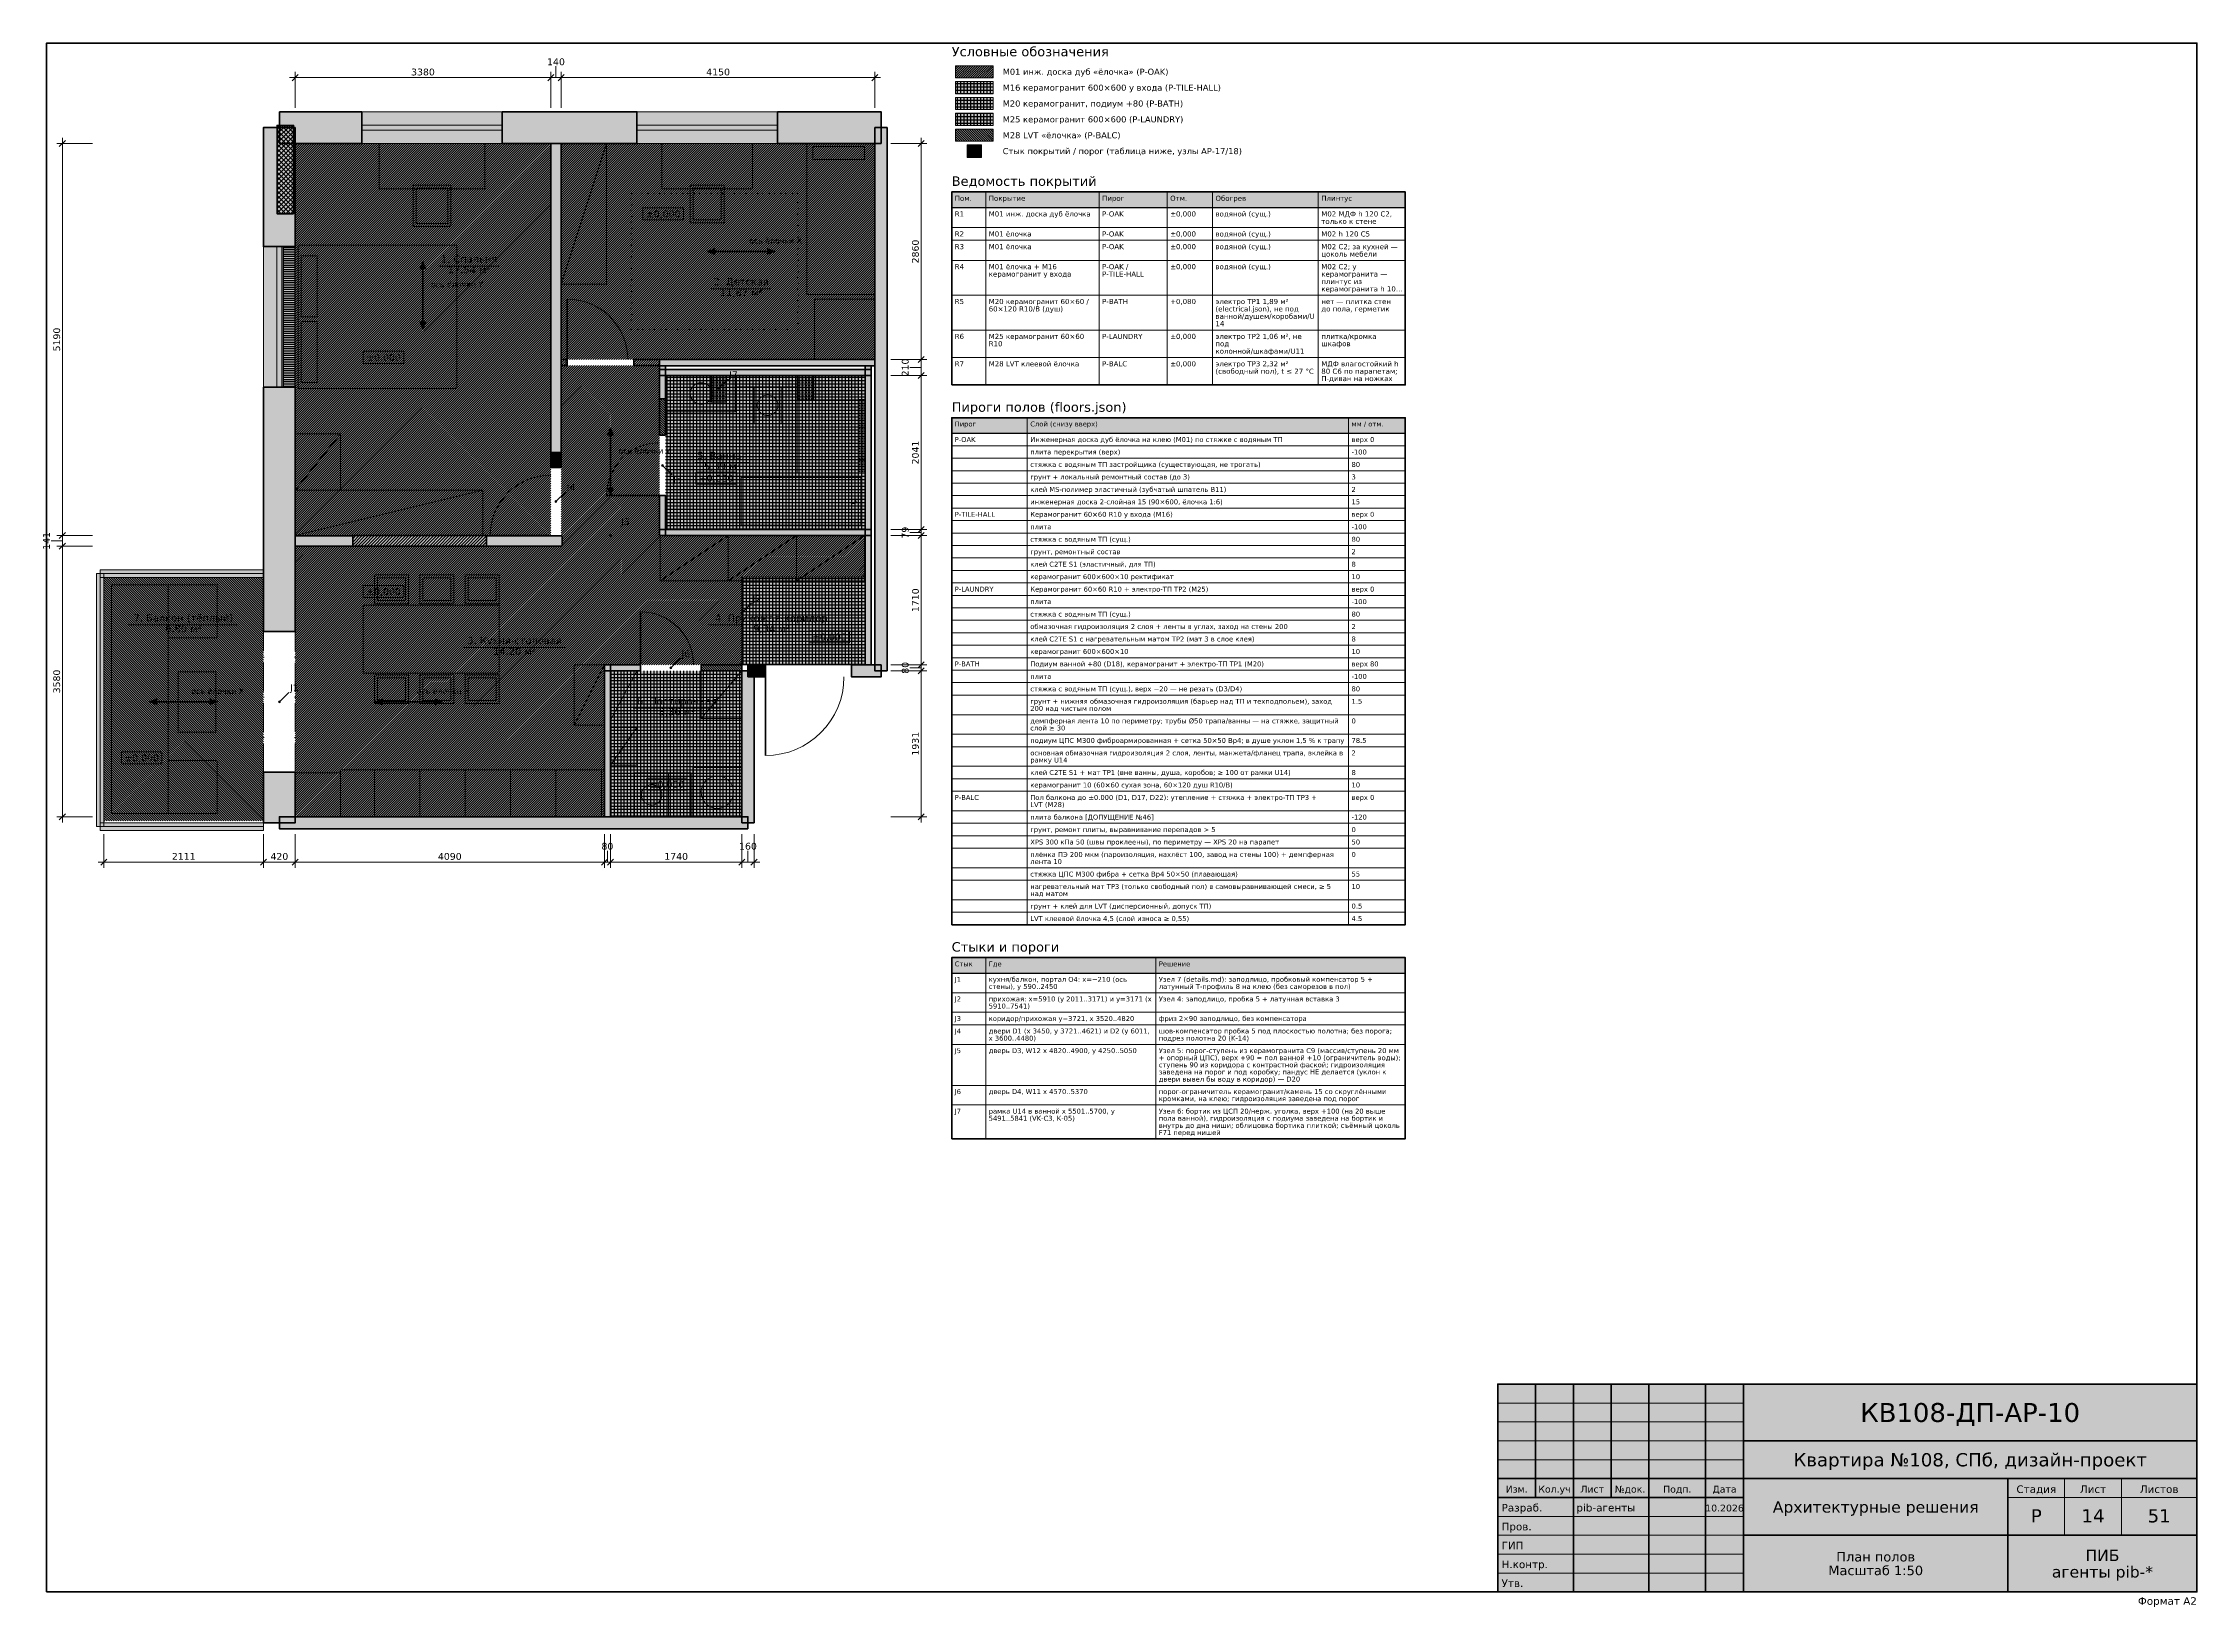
# Model space of a CAD drawing. Header units: millimetres. Extents: x 954 to 29450, y 51 to 20750.
import ezdxf
from ezdxf.enums import TextEntityAlignment as Align

# ---------------------------------------------------------------- set-up
doc = ezdxf.new("R2010")
doc.units = ezdxf.units.MM
doc.linetypes.add('DASHDOT', pattern=[3.556, 2.54, -0.508, 0, -0.508])
doc.linetypes.add('DOT', pattern=[0.508, 0, -0.508])
for name, color, linetype in [('AR-FIN', 9, 'CONTINUOUS'), ('AR-NEW', 5, 'CONTINUOUS'), ('AR-WALLS', 7, 'CONTINUOUS'), ('DIM', 7, 'CONTINUOUS'), ('FRAME', 7, 'CONTINUOUS'), ('FURN', 8, 'CONTINUOUS'), ('TEXT', 7, 'CONTINUOUS')]:
    doc.layers.add(name, color=color, linetype=linetype)
doc.styles.add('GOST', font='DejaVuSans.ttf')

msp = doc.modelspace()

# ---------------------------------------------------------------- hatches: boundary and pattern name
at = {"layer": 'AR-FIN', "true_color": 0xa8865a}
h = msp.add_hatch(dxfattribs=at)
h.set_pattern_fill('ANSI31', scale=6.875)
h.paths.add_polyline_path([(4290, 14231), (7670, 14231), (7670, 19421), (4290, 19421), (4290, 14231)])
at = {"layer": 'AR-FIN', "true_color": 0xefe2c8, "transparency": 33554559}
h = msp.add_hatch(color=7, dxfattribs=at)
h.dxf.hatch_style = 1
h.paths.add_polyline_path([(4290, 14231), (7670, 14231), (7670, 19421), (4290, 19421), (4290, 14231)])
at = {"layer": 'AR-FIN', "true_color": 0xa8865a}
h = msp.add_hatch(dxfattribs=at)
h.set_pattern_fill('ANSI31', scale=6.875)
h.paths.add_polyline_path([(7810, 16561), (11960, 16561), (11960, 19421), (7810, 19421), (7810, 16561)])
at = {"layer": 'AR-FIN', "true_color": 0xefe2c8, "transparency": 33554559}
h = msp.add_hatch(color=7, dxfattribs=at)
h.dxf.hatch_style = 1
h.paths.add_polyline_path([(7810, 16561), (11960, 16561), (11960, 19421), (7810, 19421), (7810, 16561)])
at = {"layer": 'AR-FIN', "true_color": 0x5a3d1a}
h = msp.add_hatch(color=7, dxfattribs=at)
h.dxf.hatch_style = 1
h.paths.add_polyline_path([(9740, 17991), (9840, 17951), (9840, 18031)])
h = msp.add_hatch(color=7, dxfattribs=at)
h.dxf.hatch_style = 1
h.paths.add_polyline_path([(10640, 17991), (10540, 18031), (10540, 17951)])
h = msp.add_hatch(color=7, dxfattribs=at)
h.dxf.hatch_style = 1
h.paths.add_polyline_path([(5980, 17860), (5940, 17760), (6020, 17760)])
h = msp.add_hatch(color=7, dxfattribs=at)
h.dxf.hatch_style = 1
h.paths.add_polyline_path([(5980, 16960), (6020, 17060), (5940, 17060)])
at = {"layer": 'AR-FIN', "true_color": 0xa8865a}
h = msp.add_hatch(dxfattribs=at)
h.set_pattern_fill('ANSI31', scale=6.875)
h.paths.add_polyline_path([(8100, 12521), (8100, 14090), (7820, 14090), (7820, 14231), (7810, 14231), (7810, 16481), (9110, 16481), (9110, 14231), (11831, 14231), (11831, 13681), (10200, 13681), (10200, 12521), (8100, 12521)])
at = {"layer": 'AR-FIN', "true_color": 0xefe2c8, "transparency": 33554559}
h = msp.add_hatch(color=7, dxfattribs=at)
h.dxf.hatch_style = 1
h.paths.add_polyline_path([(8100, 12521), (8100, 14090), (7820, 14090), (7820, 14231), (7810, 14231), (7810, 16481), (9110, 16481), (9110, 14231), (11831, 14231), (11831, 13681), (10200, 13681), (10200, 12521), (8100, 12521)])
at = {"layer": 'AR-FIN', "true_color": 0x6b8fa6}
h = msp.add_hatch(dxfattribs=at)
h.set_pattern_fill('NET', scale=13.75)
h.paths.add_polyline_path([(9190, 14310), (11831, 14310), (11831, 16351), (9190, 16351), (9190, 14310)])
at = {"layer": 'AR-FIN', "true_color": 0xe2edf3, "transparency": 33554559}
h = msp.add_hatch(color=7, dxfattribs=at)
h.dxf.hatch_style = 1
h.paths.add_polyline_path([(9190, 14310), (11831, 14310), (11831, 16351), (9190, 16351), (9190, 14310)])
at = {"layer": 'AR-FIN', "true_color": 0x5a3d1a}
h = msp.add_hatch(color=7, dxfattribs=at)
h.dxf.hatch_style = 1
h.paths.add_polyline_path([(8460, 15660), (8420, 15560), (8500, 15560)])
h = msp.add_hatch(color=7, dxfattribs=at)
h.dxf.hatch_style = 1
h.paths.add_polyline_path([(8460, 14760), (8500, 14860), (8420, 14860)])
at = {"layer": 'AR-FIN', "true_color": 0xa8865a}
h = msp.add_hatch(dxfattribs=at)
h.set_pattern_fill('ANSI31', scale=6.875)
h.paths.add_polyline_path([(4290, 10510), (8380, 10510), (8380, 12521), (8100, 12521), (8100, 14090), (4290, 14090), (4290, 10510)])
at = {"layer": 'AR-FIN', "true_color": 0xefe2c8, "transparency": 33554559}
h = msp.add_hatch(color=7, dxfattribs=at)
h.dxf.hatch_style = 1
h.paths.add_polyline_path([(4290, 10510), (8380, 10510), (8380, 12521), (8100, 12521), (8100, 14090), (4290, 14090), (4290, 10510)])
at = {"layer": 'AR-FIN', "true_color": 0x8f8f8f}
h = msp.add_hatch(dxfattribs=at)
h.set_pattern_fill('NET', scale=13.75)
h.paths.add_polyline_path([(11831, 12521), (11831, 13681), (10200, 13681), (10200, 12521), (11831, 12521)])
at = {"layer": 'AR-FIN', "true_color": 0xecebe6, "transparency": 33554559}
h = msp.add_hatch(color=7, dxfattribs=at)
h.dxf.hatch_style = 1
h.paths.add_polyline_path([(11831, 12521), (11831, 13681), (10200, 13681), (10200, 12521), (11831, 12521)])
at = {"layer": 'AR-FIN', "true_color": 0x8a6d3b}
h = msp.add_hatch(dxfattribs=at)
h.set_pattern_fill('ANSI31', scale=6.875, angle=90)
h.paths.add_polyline_path([(1759, 10455), (3870, 10455), (3870, 13678), (1759, 13678), (1759, 10455)])
at = {"layer": 'AR-FIN', "true_color": 0xe7d8c0, "transparency": 33554559}
h = msp.add_hatch(color=7, dxfattribs=at)
h.dxf.hatch_style = 1
h.paths.add_polyline_path([(1759, 10455), (3870, 10455), (3870, 13678), (1759, 13678), (1759, 10455)])
at = {"layer": 'AR-FIN', "true_color": 0x6f8f6b}
h = msp.add_hatch(dxfattribs=at)
h.set_pattern_fill('NET', scale=13.75)
h.paths.add_polyline_path([(8460, 10510), (10200, 10510), (10200, 12441), (8460, 12441), (8460, 10510)])
at = {"layer": 'AR-FIN', "true_color": 0xe9f0e4, "transparency": 33554559}
h = msp.add_hatch(color=7, dxfattribs=at)
h.dxf.hatch_style = 1
h.paths.add_polyline_path([(8460, 10510), (10200, 10510), (10200, 12441), (8460, 12441), (8460, 10510)])
at = {"layer": 'AR-FIN', "true_color": 0x5a3d1a}
h = msp.add_hatch(color=7, dxfattribs=at)
h.dxf.hatch_style = 1
h.paths.add_polyline_path([(2360, 12030), (2460, 11990), (2460, 12070)])
h = msp.add_hatch(color=7, dxfattribs=at)
h.dxf.hatch_style = 1
h.paths.add_polyline_path([(3260, 12030), (3160, 12070), (3160, 11990)])
h = msp.add_hatch(color=7, dxfattribs=at)
h.dxf.hatch_style = 1
h.paths.add_polyline_path([(5340, 12030), (5440, 11990), (5440, 12070)])
h = msp.add_hatch(color=7, dxfattribs=at)
h.dxf.hatch_style = 1
h.paths.add_polyline_path([(6240, 12030), (6140, 12070), (6140, 11990)])
at = {"layer": 'AR-NEW', "true_color": 0x8a6d3b}
h = msp.add_hatch(dxfattribs=at)
h.set_pattern_fill('LINE', scale=9.16667)
h.paths.add_polyline_path([(4290, 16196), (4290, 18056), (4130, 18056), (4130, 16196), (4290, 16196)])
at = {"layer": 'AR-NEW', "true_color": 0xf3ead8, "transparency": 33554559}
h = msp.add_hatch(color=7, dxfattribs=at)
h.dxf.hatch_style = 1
h.paths.add_polyline_path([(4290, 16196), (4290, 18056), (4130, 18056), (4130, 16196), (4290, 16196)])
at = {"layer": 'AR-NEW', "true_color": 0x1f4e9c}
h = msp.add_hatch(dxfattribs=at)
h.set_pattern_fill('ANSI31', scale=6.875)
h.paths.add_polyline_path([(7810, 16481), (7810, 16561), (7890, 16561), (7890, 16481), (7810, 16481)])
h = msp.add_hatch(dxfattribs=at)
h.set_pattern_fill('ANSI31', scale=6.875)
h.paths.add_polyline_path([(9110, 16561), (9110, 16481), (8770, 16481), (8770, 16561), (9110, 16561)])
h = msp.add_hatch(dxfattribs=at)
h.set_pattern_fill('DOTS', scale=13.75)
h.paths.add_polyline_path([(9990, 16001), (9990, 16351), (9791, 16351), (9791, 16001), (9990, 16001)])
h = msp.add_hatch(dxfattribs=at)
h.set_pattern_fill('DOTS', scale=13.75)
h.paths.add_polyline_path([(11153, 16026), (11153, 16351), (10931, 16351), (10931, 16026), (11153, 16026)])
h = msp.add_hatch(dxfattribs=at)
h.set_pattern_fill('ANSI31', scale=6.875, angle=90)
h.paths.add_polyline_path([(9190, 15560), (9190, 16041), (9110, 16041), (9110, 15560), (9190, 15560)])
at = {"layer": 'AR-NEW', "true_color": 0xe3eefb, "transparency": 33554559}
h = msp.add_hatch(color=7, dxfattribs=at)
h.dxf.hatch_style = 1
h.paths.add_polyline_path([(9190, 15560), (9190, 16041), (9110, 16041), (9110, 15560), (9190, 15560)])
at = {"layer": 'AR-NEW', "true_color": 0x1f4e9c}
h = msp.add_hatch(dxfattribs=at)
h.set_pattern_fill('DOTS', scale=13.75)
h.paths.add_polyline_path([(11831, 15060), (11831, 16026), (11736, 16026), (11736, 15060), (11831, 15060)])
h = msp.add_hatch(dxfattribs=at)
h.set_pattern_fill('ANSI31', scale=6.875)
h.paths.add_polyline_path([(7810, 15131), (7810, 15330), (7670, 15330), (7670, 15131), (7810, 15131)])
at = {"layer": 'AR-NEW', "true_color": 0xfff6f6, "transparency": 33554559}
h = msp.add_hatch(color=7, dxfattribs=at)
h.dxf.hatch_style = 1
h.paths.add_polyline_path([(7810, 15131), (7810, 15330), (7670, 15330), (7670, 15131), (7810, 15131)])
at = {"layer": 'AR-NEW', "true_color": 0x1f4e9c}
h = msp.add_hatch(dxfattribs=at)
h.set_pattern_fill('ANSI31', scale=9.16667)
h.paths.add_polyline_path([(6820, 14091), (6820, 14231), (5050, 14231), (5050, 14091), (6820, 14091)])
at = {"layer": 'AR-NEW', "true_color": 0xfbf3df, "transparency": 33554559}
h = msp.add_hatch(color=7, dxfattribs=at)
h.dxf.hatch_style = 1
h.paths.add_polyline_path([(6820, 14091), (6820, 14231), (5050, 14231), (5050, 14091), (6820, 14091)])
at = {"layer": 'AR-NEW', "true_color": 0x1f4e9c}
h = msp.add_hatch(dxfattribs=at)
h.set_pattern_fill('ANSI31', scale=6.875, angle=90)
h.paths.add_polyline_path([(10200, 12441), (10200, 12521), (9660, 12521), (9660, 12441), (10200, 12441)])
at = {"layer": 'AR-NEW', "true_color": 0xe3eefb, "transparency": 33554559}
h = msp.add_hatch(color=7, dxfattribs=at)
h.dxf.hatch_style = 1
h.paths.add_polyline_path([(10200, 12441), (10200, 12521), (9660, 12521), (9660, 12441), (10200, 12441)])
at = {"layer": 'AR-WALLS', "true_color": 0x262626}
h = msp.add_hatch(color=7, dxfattribs=at)
h.dxf.hatch_style = 1
h.paths.add_polyline_path([(4080, 19841), (5170, 19841), (5170, 19421), (4080, 19421), (4080, 19841)])
at = {"layer": 'AR-WALLS', "true_color": 0xffffff}
h = msp.add_hatch(color=7, dxfattribs=at)
h.dxf.hatch_style = 1
h.paths.add_polyline_path([(5170, 19421), (7030, 19421), (7030, 19841), (5170, 19841)])
at = {"layer": 'AR-WALLS', "true_color": 0x262626}
h = msp.add_hatch(color=7, dxfattribs=at)
h.dxf.hatch_style = 1
h.paths.add_polyline_path([(7030, 19421), (7030, 19841), (8810, 19841), (8810, 19421), (7030, 19421)])
at = {"layer": 'AR-WALLS', "true_color": 0xffffff}
h = msp.add_hatch(color=7, dxfattribs=at)
h.dxf.hatch_style = 1
h.paths.add_polyline_path([(8810, 19421), (10671, 19421), (10671, 19841), (8810, 19841)])
at = {"layer": 'AR-WALLS', "true_color": 0x262626}
h = msp.add_hatch(color=7, dxfattribs=at)
h.dxf.hatch_style = 1
h.paths.add_polyline_path([(12040, 19421), (10671, 19421), (10671, 19841), (12040, 19841), (12040, 19421)])
h = msp.add_hatch(color=7, dxfattribs=at)
h.dxf.hatch_style = 1
h.paths.add_polyline_path([(4290, 19631), (4290, 18056), (3870, 18056), (3870, 19631), (4290, 19631)])
at = {"layer": 'AR-WALLS', "true_color": 0x333333}
h = msp.add_hatch(dxfattribs=at)
h.set_pattern_fill('ANSI37', scale=13.75)
h.paths.add_polyline_path([(4269, 18491), (4269, 19661), (4050, 19661), (4050, 18491), (4269, 18491)])
at = {"layer": 'AR-WALLS', "true_color": 0xd9d9d9, "transparency": 33554559}
h = msp.add_hatch(color=7, dxfattribs=at)
h.dxf.hatch_style = 1
h.paths.add_polyline_path([(4269, 18491), (4269, 19661), (4050, 19661), (4050, 18491), (4269, 18491)])
at = {"layer": 'AR-WALLS', "true_color": 0x262626}
h = msp.add_hatch(color=7, dxfattribs=at)
h.dxf.hatch_style = 1
h.paths.add_polyline_path([(7670, 19421), (7810, 19421), (7810, 15330), (7670, 15330), (7670, 19421)])
h = msp.add_hatch(color=7, dxfattribs=at)
h.dxf.hatch_style = 1
h.paths.add_polyline_path([(12120, 12440), (12120, 19631), (11960, 19631), (11960, 12440), (12120, 12440)])
at = {"layer": 'AR-WALLS', "true_color": 0xffffff}
h = msp.add_hatch(color=7, dxfattribs=at)
h.dxf.hatch_style = 1
h.paths.add_polyline_path([(3870, 16196), (4290, 16196), (4290, 18056), (3870, 18056)])
at = {"layer": 'AR-WALLS', "true_color": 0x6e6e6e}
h = msp.add_hatch(color=7, dxfattribs=at)
h.dxf.hatch_style = 1
h.paths.add_polyline_path([(11960, 16480), (11960, 16560), (9110, 16560), (9110, 16480), (11960, 16480)])
h = msp.add_hatch(color=7, dxfattribs=at)
h.dxf.hatch_style = 1
h.paths.add_polyline_path([(9190, 16480), (9190, 16041), (9110, 16041), (9110, 16480), (9190, 16480)])
h = msp.add_hatch(color=7, dxfattribs=at)
h.dxf.hatch_style = 1
h.paths.add_polyline_path([(11911, 16351), (11911, 16431), (9110, 16431), (9110, 16351), (11911, 16351)])
h = msp.add_hatch(color=7, dxfattribs=at)
h.dxf.hatch_style = 1
h.paths.add_polyline_path([(11911, 12521), (11911, 16480), (11831, 16480), (11831, 12521), (11911, 12521)])
at = {"layer": 'AR-WALLS', "true_color": 0x262626}
h = msp.add_hatch(color=7, dxfattribs=at)
h.dxf.hatch_style = 1
h.paths.add_polyline_path([(3870, 16196), (4290, 16196), (4290, 12960), (3870, 12960), (3870, 16196)])
at = {"layer": 'AR-WALLS', "true_color": 0x6e6e6e}
h = msp.add_hatch(color=7, dxfattribs=at)
h.dxf.hatch_style = 1
h.paths.add_polyline_path([(9110, 14231), (9110, 14760), (9190, 14760), (9190, 14231), (9110, 14231)])
h = msp.add_hatch(color=7, dxfattribs=at)
h.dxf.hatch_style = 1
h.paths.add_polyline_path([(11911, 14231), (11911, 14311), (9110, 14311), (9110, 14231), (11911, 14231)])
at = {"layer": 'AR-WALLS', "true_color": 0x262626}
h = msp.add_hatch(color=7, dxfattribs=at)
h.dxf.hatch_style = 1
h.paths.add_polyline_path([(4290, 14090), (4290, 14230), (5050, 14230), (5050, 14090), (4290, 14090)])
h = msp.add_hatch(color=7, dxfattribs=at)
h.dxf.hatch_style = 1
h.paths.add_polyline_path([(7820, 14230), (7820, 14090), (6820, 14090), (6820, 14230), (7820, 14230)])
at = {"layer": 'AR-WALLS', "true_color": 0xffffff}
h = msp.add_hatch(color=7, dxfattribs=at)
h.dxf.hatch_style = 1
h.paths.add_polyline_path([(1659, 10380), (1759, 10380), (1759, 13728), (1659, 13728)])
h = msp.add_hatch(color=7, dxfattribs=at)
h.dxf.hatch_style = 1
h.paths.add_polyline_path([(1709, 13678), (3870, 13678), (3870, 13778), (1709, 13778)])
at = {"layer": 'AR-WALLS', "true_color": 0x6e6e6e}
h = msp.add_hatch(color=7, dxfattribs=at)
h.dxf.hatch_style = 1
h.paths.add_polyline_path([(8460, 10510), (8460, 12521), (8380, 12521), (8380, 10510), (8460, 10510)])
h = msp.add_hatch(color=7, dxfattribs=at)
h.dxf.hatch_style = 1
h.paths.add_polyline_path([(8380, 12521), (8860, 12521), (8860, 12441), (8380, 12441), (8380, 12521)])
at = {"layer": 'AR-WALLS', "true_color": 0x262626}
h = msp.add_hatch(color=7, dxfattribs=at)
h.dxf.hatch_style = 1
h.paths.add_polyline_path([(10360, 10430), (10360, 12440), (10200, 12440), (10200, 10430), (10360, 10430)])
h = msp.add_hatch(color=7, dxfattribs=at)
h.dxf.hatch_style = 1
h.paths.add_polyline_path([(10280, 12360), (10280, 12520), (10510, 12520), (10510, 12360), (10280, 12360)])
h = msp.add_hatch(color=7, dxfattribs=at)
h.dxf.hatch_style = 1
h.paths.add_polyline_path([(12040, 12520), (12040, 12360), (11650, 12360), (11650, 12520), (12040, 12520)])
h = msp.add_hatch(color=7, dxfattribs=at)
h.dxf.hatch_style = 1
h.paths.add_polyline_path([(3870, 10430), (3870, 11100), (4290, 11100), (4290, 10430), (3870, 10430)])
at = {"layer": 'AR-WALLS', "true_color": 0xffffff}
h = msp.add_hatch(color=7, dxfattribs=at)
h.dxf.hatch_style = 1
h.paths.add_polyline_path([(1709, 10330), (3870, 10330), (3870, 10430), (1709, 10430)])
at = {"layer": 'AR-WALLS', "true_color": 0x262626}
h = msp.add_hatch(color=7, dxfattribs=at)
h.dxf.hatch_style = 1
h.paths.add_polyline_path([(10280, 10350), (10280, 10510), (4080, 10510), (4080, 10350), (10280, 10350)])
at = {"layer": 'DIM', "true_color": 0xffffff}
h = msp.add_hatch(color=7, dxfattribs=at)
h.dxf.hatch_style = 1
h.paths.add_polyline_path([(8890, 18410), (9425, 18410), (9425, 18570), (8890, 18570)])
h = msp.add_hatch(color=7, dxfattribs=at)
h.dxf.hatch_style = 1
h.paths.add_polyline_path([(5190, 16510), (5725, 16510), (5725, 16670), (5190, 16670)])
h = msp.add_hatch(color=7, dxfattribs=at)
h.dxf.hatch_style = 1
h.paths.add_polyline_path([(9590, 14910), (10125, 14910), (10125, 15070), (9590, 15070)])
h = msp.add_hatch(color=7, dxfattribs=at)
h.dxf.hatch_style = 1
h.paths.add_polyline_path([(5190, 13410), (5725, 13410), (5725, 13570), (5190, 13570)])
h = msp.add_hatch(color=7, dxfattribs=at)
h.dxf.hatch_style = 1
h.paths.add_polyline_path([(11090, 12810), (11625, 12810), (11625, 12970), (11090, 12970)])
h = msp.add_hatch(color=7, dxfattribs=at)
h.dxf.hatch_style = 1
h.paths.add_polyline_path([(1990, 11210), (2525, 11210), (2525, 11370), (1990, 11370)])
h = msp.add_hatch(color=7, dxfattribs=at)
h.dxf.hatch_style = 1
h.paths.add_polyline_path([(8940, 10860), (9475, 10860), (9475, 11020), (8940, 11020)])
at = {"layer": 'FRAME', "true_color": 0xffffff}
h = msp.add_hatch(color=7, dxfattribs=at)
h.dxf.hatch_style = 1
h.paths.add_polyline_path([(20200, 250), (29450, 250), (29450, 3000), (20200, 3000)])
at = {"layer": 'TEXT', "true_color": 0xa8865a}
h = msp.add_hatch(dxfattribs=at)
h.set_pattern_fill('ANSI31', scale=6.875)
h.paths.add_polyline_path([(13025, 20290), (13525, 20290), (13525, 20450), (13025, 20450)])
at = {"layer": 'TEXT', "true_color": 0xefe2c8, "transparency": 33554559}
h = msp.add_hatch(color=7, dxfattribs=at)
h.dxf.hatch_style = 1
h.paths.add_polyline_path([(13025, 20290), (13525, 20290), (13525, 20450), (13025, 20450)])
at = {"layer": 'TEXT', "true_color": 0x8f8f8f}
h = msp.add_hatch(dxfattribs=at)
h.set_pattern_fill('NET', scale=13.75)
h.paths.add_polyline_path([(13025, 20080), (13525, 20080), (13525, 20240), (13025, 20240)])
at = {"layer": 'TEXT', "true_color": 0xecebe6, "transparency": 33554559}
h = msp.add_hatch(color=7, dxfattribs=at)
h.dxf.hatch_style = 1
h.paths.add_polyline_path([(13025, 20080), (13525, 20080), (13525, 20240), (13025, 20240)])
at = {"layer": 'TEXT', "true_color": 0x6b8fa6}
h = msp.add_hatch(dxfattribs=at)
h.set_pattern_fill('NET', scale=13.75)
h.paths.add_polyline_path([(13025, 19870), (13525, 19870), (13525, 20030), (13025, 20030)])
at = {"layer": 'TEXT', "true_color": 0xe2edf3, "transparency": 33554559}
h = msp.add_hatch(color=7, dxfattribs=at)
h.dxf.hatch_style = 1
h.paths.add_polyline_path([(13025, 19870), (13525, 19870), (13525, 20030), (13025, 20030)])
at = {"layer": 'TEXT', "true_color": 0x6f8f6b}
h = msp.add_hatch(dxfattribs=at)
h.set_pattern_fill('NET', scale=13.75)
h.paths.add_polyline_path([(13025, 19660), (13525, 19660), (13525, 19820), (13025, 19820)])
at = {"layer": 'TEXT', "true_color": 0xe9f0e4, "transparency": 33554559}
h = msp.add_hatch(color=7, dxfattribs=at)
h.dxf.hatch_style = 1
h.paths.add_polyline_path([(13025, 19660), (13525, 19660), (13525, 19820), (13025, 19820)])
at = {"layer": 'TEXT', "true_color": 0x8a6d3b}
h = msp.add_hatch(dxfattribs=at)
h.set_pattern_fill('ANSI31', scale=6.875, angle=90)
h.paths.add_polyline_path([(13025, 19450), (13525, 19450), (13525, 19610), (13025, 19610)])
at = {"layer": 'TEXT', "true_color": 0xe7d8c0, "transparency": 33554559}
h = msp.add_hatch(color=7, dxfattribs=at)
h.dxf.hatch_style = 1
h.paths.add_polyline_path([(13025, 19450), (13525, 19450), (13525, 19610), (13025, 19610)])
at = {"layer": 'TEXT', "true_color": 0xffffff}
h = msp.add_hatch(color=7, dxfattribs=at)
h.dxf.hatch_style = 1
h.paths.add_polyline_path([(13180, 19235), (13370, 19235), (13370, 19405), (13180, 19405)])
at = {"layer": 'TEXT', "true_color": 0xe6e6e6}
h = msp.add_hatch(color=7, dxfattribs=at)
h.dxf.hatch_style = 1
h.paths.add_polyline_path([(12975, 18573), (18975, 18573), (18975, 18780), (12975, 18780)])
at = {"layer": 'TEXT', "true_color": 0xb03a2e}
h = msp.add_hatch(color=7, dxfattribs=at)
h.dxf.hatch_style = 1
edge = h.paths.add_edge_path()
edge.add_arc((9890, 16176), 12.5, 0, 360)
at = {"layer": 'TEXT', "true_color": 0xe6e6e6}
h = msp.add_hatch(color=7, dxfattribs=at)
h.dxf.hatch_style = 1
h.paths.add_polyline_path([(12975, 15585), (18975, 15585), (18975, 15790), (12975, 15790)])
at = {"layer": 'TEXT', "true_color": 0xb03a2e}
h = msp.add_hatch(color=7, dxfattribs=at)
h.dxf.hatch_style = 1
edge = h.paths.add_edge_path()
edge.add_arc((9150, 15160), 12.5, 0, 360)
h = msp.add_hatch(color=7, dxfattribs=at)
h.dxf.hatch_style = 1
edge = h.paths.add_edge_path()
edge.add_arc((7740, 14681), 12.5, 0, 360)
h = msp.add_hatch(color=7, dxfattribs=at)
h.dxf.hatch_style = 1
edge = h.paths.add_edge_path()
edge.add_arc((8460, 14231), 12.5, 0, 360)
h = msp.add_hatch(color=7, dxfattribs=at)
h.dxf.hatch_style = 1
edge = h.paths.add_edge_path()
edge.add_arc((10200, 13210), 12.5, 0, 360)
h = msp.add_hatch(color=7, dxfattribs=at)
h.dxf.hatch_style = 1
edge = h.paths.add_edge_path()
edge.add_arc((9260, 12481), 12.5, 0, 360)
h = msp.add_hatch(color=7, dxfattribs=at)
h.dxf.hatch_style = 1
edge = h.paths.add_edge_path()
edge.add_arc((4080, 12030), 12.5, 0, 360)
at = {"layer": 'TEXT', "true_color": 0xe6e6e6}
h = msp.add_hatch(color=7, dxfattribs=at)
h.dxf.hatch_style = 1
h.paths.add_polyline_path([(12975, 8440), (18975, 8440), (18975, 8645), (12975, 8645)])

# ---------------------------------------------------------------- linework, layer by layer
at = {"layer": 'AR-FIN', "lineweight": 13, "true_color": 0x5a3d1a}
for points in [[(9740, 17991), (9840, 17951), (9840, 18031)], [(10640, 17991), (10540, 18031), (10540, 17951)], [(5980, 17860), (5940, 17760), (6020, 17760)], [(5980, 16960), (6020, 17060), (5940, 17060)], [(8460, 15660), (8420, 15560), (8500, 15560)], [(8460, 14760), (8500, 14860), (8420, 14860)], [(2360, 12030), (2460, 11990), (2460, 12070)], [(3260, 12030), (3160, 12070), (3160, 11990)], [(5340, 12030), (5440, 11990), (5440, 12070)], [(6240, 12030), (6140, 12070), (6140, 11990)]]:
    msp.add_lwpolyline(points, close=True, dxfattribs=at)
at = {"layer": 'AR-FIN', "lineweight": 50, "true_color": 0x5a3d1a}
for points in [[(9740, 17991), (10640, 17991)], [(5980, 16960), (5980, 17860)], [(8460, 14760), (8460, 15660)], [(2360, 12030), (3260, 12030)], [(5340, 12030), (6240, 12030)]]:
    msp.add_lwpolyline(points, dxfattribs=at)
at = {"layer": 'AR-FIN', "lineweight": 20, "true_color": 0x555555}
msp.add_lwpolyline([(11831, 12521), (11831, 13681), (10200, 13681), (10200, 12521), (11831, 12521)], close=True, dxfattribs=at)
at = {"layer": 'AR-NEW', "lineweight": 30, "true_color": 0x1f4e9c}
msp.add_lwpolyline([(4290, 16196), (4290, 18056), (4130, 18056), (4130, 16196), (4290, 16196)], close=True, dxfattribs=at)
at = {"layer": 'AR-NEW', "lineweight": 40, "true_color": 0x1f4e9c}
for points in [[(7810, 16481), (7810, 16561), (7890, 16561), (7890, 16481), (7810, 16481)], [(9110, 16561), (9110, 16481), (8770, 16481), (8770, 16561), (9110, 16561)], [(9190, 15560), (9190, 16041), (9110, 16041), (9110, 15560), (9190, 15560)], [(7810, 15131), (7810, 15330), (7670, 15330), (7670, 15131), (7810, 15131)], [(6820, 14091), (6820, 14231), (5050, 14231), (5050, 14091), (6820, 14091)], [(10200, 12441), (10200, 12521), (9660, 12521), (9660, 12441), (10200, 12441)]]:
    msp.add_lwpolyline(points, close=True, dxfattribs=at)
at = {"layer": 'AR-NEW', "lineweight": 25, "true_color": 0x1f4e9c}
for points in [[(9990, 16001), (9990, 16351), (9791, 16351), (9791, 16001), (9990, 16001)], [(11153, 16026), (11153, 16351), (10931, 16351), (10931, 16026), (11153, 16026)], [(11831, 15060), (11831, 16026), (11736, 16026), (11736, 15060), (11831, 15060)]]:
    msp.add_lwpolyline(points, close=True, dxfattribs=at)
at = {"layer": 'AR-WALLS', "color": 7, "lineweight": 35}
for points in [[(4080, 19841), (5170, 19841), (5170, 19421), (4080, 19421), (4080, 19841)], [(7030, 19421), (7030, 19841), (8810, 19841), (8810, 19421), (7030, 19421)], [(12040, 19421), (10671, 19421), (10671, 19841), (12040, 19841), (12040, 19421)], [(4290, 19631), (4290, 18056), (3870, 18056), (3870, 19631), (4290, 19631)], [(4269, 18491), (4269, 19661), (4050, 19661), (4050, 18491), (4269, 18491)], [(7670, 19421), (7810, 19421), (7810, 15330), (7670, 15330), (7670, 19421)], [(12120, 12440), (12120, 19631), (11960, 19631), (11960, 12440), (12120, 12440)], [(11960, 16480), (11960, 16560), (9110, 16560), (9110, 16480), (11960, 16480)], [(9190, 16480), (9190, 16041), (9110, 16041), (9110, 16480), (9190, 16480)], [(11911, 16351), (11911, 16431), (9110, 16431), (9110, 16351), (11911, 16351)], [(11911, 12521), (11911, 16480), (11831, 16480), (11831, 12521), (11911, 12521)], [(3870, 16196), (4290, 16196), (4290, 12960), (3870, 12960), (3870, 16196)], [(9110, 14231), (9110, 14760), (9190, 14760), (9190, 14231), (9110, 14231)], [(11911, 14231), (11911, 14311), (9110, 14311), (9110, 14231), (11911, 14231)], [(4290, 14090), (4290, 14230), (5050, 14230), (5050, 14090), (4290, 14090)], [(7820, 14230), (7820, 14090), (6820, 14090), (6820, 14230), (7820, 14230)], [(8460, 10510), (8460, 12521), (8380, 12521), (8380, 10510), (8460, 10510)], [(8380, 12521), (8860, 12521), (8860, 12441), (8380, 12441), (8380, 12521)], [(10360, 10430), (10360, 12440), (10200, 12440), (10200, 10430), (10360, 10430)], [(10280, 12360), (10280, 12520), (10510, 12520), (10510, 12360), (10280, 12360)], [(12040, 12520), (12040, 12360), (11650, 12360), (11650, 12520), (12040, 12520)], [(3870, 10430), (3870, 11100), (4290, 11100), (4290, 10430), (3870, 10430)], [(10280, 10350), (10280, 10510), (4080, 10510), (4080, 10350), (10280, 10350)]]:
    msp.add_lwpolyline(points, close=True, dxfattribs=at)
at = {"layer": 'AR-WALLS', "color": 7, "lineweight": 20}
for points in [[(5170, 19421), (7030, 19421), (7030, 19841), (5170, 19841)], [(8810, 19421), (10671, 19421), (10671, 19841), (8810, 19841)], [(3870, 16196), (4290, 16196), (4290, 18056), (3870, 18056)], [(1659, 10380), (1759, 10380), (1759, 13728), (1659, 13728)], [(1709, 13678), (3870, 13678), (3870, 13778), (1709, 13778)], [(1709, 10330), (3870, 10330), (3870, 10430), (1709, 10430)]]:
    msp.add_lwpolyline(points, close=True, dxfattribs=at)
at = {"layer": 'AR-WALLS', "color": 7, "lineweight": 15}
for points in [[(5170, 19665), (7030, 19665)], [(8810, 19665), (10671, 19665)], [(5170, 19597), (7030, 19597)], [(8810, 19597), (10671, 19597)], [(4046, 16196), (4046, 18056)], [(4114, 16196), (4114, 18056)], [(1709, 10380), (1709, 13728)], [(1709, 13728), (3870, 13728)], [(1709, 10380), (3870, 10380)]]:
    msp.add_lwpolyline(points, dxfattribs=at)
at = {"layer": 'AR-WALLS', "color": 7, "lineweight": 35}
for points in [[(7890, 16561), (7890, 17361)], [(9110, 14760), (8410, 14760)], [(7670, 14231), (6870, 14231)], [(8860, 12521), (8860, 13221)], [(10510, 12360), (10510, 11320)]]:
    msp.add_lwpolyline(points, dxfattribs=at)
at = {"layer": 'AR-WALLS', "color": 7, "linetype": 'DASHDOT', "lineweight": 15, "ltscale": 150}
for points in [[(3870, 11100), (3870, 12960)], [(4290, 11100), (4290, 12960)]]:
    msp.add_lwpolyline(points, dxfattribs=at)
at = {"layer": 'AR-WALLS', "color": 7, "lineweight": 15}
for centre, radius, start, end in [((7890, 16561), 800, 0, 90), ((9110, 14760), 700, 90, 180), ((7670, 14231), 800, 90, 180), ((8860, 12521), 700, 0, 90), ((10510, 12360), 1040, 270, 360)]:
    msp.add_arc(centre, radius, start, end, dxfattribs=at)
at = {"layer": 'DIM', "color": 7, "lineweight": 15}
for points in [[(4215, 20292), (12035, 20292)], [(4290, 19892), (4290, 20367)], [(7670, 19892), (7670, 20367)], [(7810, 19892), (7810, 20367)], [(11960, 19892), (11960, 20367)], [(1609, 19421), (1134, 19421)], [(1209, 10435), (1209, 19496)], [(12170, 19421), (12645, 19421)], [(12570, 10435), (12570, 19496)], [(12170, 16561), (12645, 16561)], [(12170, 16351), (12645, 16351)], [(12170, 14310), (12645, 14310)], [(1609, 14231), (1134, 14231)], [(1609, 14090), (1134, 14090)], [(12170, 14231), (12645, 14231)], [(12170, 12521), (12645, 12521)], [(12170, 12441), (12645, 12441)], [(1609, 10510), (1134, 10510)], [(1759, 10280), (1759, 9835)], [(3870, 10280), (3870, 9835)], [(4290, 10280), (4290, 9835)], [(8380, 10280), (8380, 9835)], [(8460, 10280), (8460, 9835)], [(10200, 10280), (10200, 9835)], [(10360, 10280), (10360, 9835)], [(12170, 10510), (12645, 10510)], [(1684, 9910), (10435, 9910)]]:
    msp.add_lwpolyline(points, dxfattribs=at)
at = {"layer": 'DIM', "color": 7, "lineweight": 35}
for points in [[(4250, 20252), (4330, 20332)], [(7630, 20252), (7710, 20332)], [(7770, 20252), (7850, 20332)], [(11920, 20252), (12000, 20332)], [(1169, 19381), (1249, 19461)], [(12530, 19381), (12610, 19461)], [(12530, 16521), (12610, 16601)], [(12530, 16311), (12610, 16391)], [(1169, 14191), (1249, 14271)], [(12530, 14270), (12610, 14350)], [(12530, 14191), (12610, 14271)], [(1169, 14050), (1249, 14130)], [(12530, 12481), (12610, 12561)], [(12530, 12401), (12610, 12481)], [(1169, 10470), (1249, 10550)], [(12530, 10470), (12610, 10550)], [(1719, 9870), (1799, 9950)], [(3830, 9870), (3910, 9950)], [(4250, 9870), (4330, 9950)], [(8340, 9870), (8420, 9950)], [(8420, 9870), (8500, 9950)], [(10160, 9870), (10240, 9950)], [(10320, 9870), (10400, 9950)]]:
    msp.add_lwpolyline(points, dxfattribs=at)
at = {"layer": 'DIM', "color": 7, "lineweight": 13}
for points in [[(7740, 20292), (7740, 20442)], [(12570, 16456), (12420, 16456)], [(12570, 14270), (12420, 14270)], [(1209, 14161), (1059, 14161)], [(12570, 12481), (12420, 12481)], [(8420, 9910), (8420, 10060)], [(10280, 9910), (10280, 10060)]]:
    msp.add_lwpolyline(points, dxfattribs=at)
at = {"layer": 'DIM', "color": 7, "lineweight": 20}
for points in [[(8890, 18410), (9425, 18410), (9425, 18570), (8890, 18570)], [(5190, 16510), (5725, 16510), (5725, 16670), (5190, 16670)], [(9590, 14910), (10125, 14910), (10125, 15070), (9590, 15070)], [(5190, 13410), (5725, 13410), (5725, 13570), (5190, 13570)], [(11090, 12810), (11625, 12810), (11625, 12970), (11090, 12970)], [(1990, 11210), (2525, 11210), (2525, 11370), (1990, 11370)], [(8940, 10860), (9475, 10860), (9475, 11020), (8940, 11020)]]:
    msp.add_lwpolyline(points, close=True, dxfattribs=at)
at = {"layer": 'FRAME', "color": 7, "lineweight": 50}
for points in [[(1000, 250), (29450, 250), (29450, 20750), (1000, 20750)], [(20200, 250), (29450, 250), (29450, 3000), (20200, 3000)]]:
    msp.add_lwpolyline(points, close=True, dxfattribs=at)
for points in [[(20700, 1500), (20700, 3000)], [(21200, 250), (21200, 3000)], [(21700, 1500), (21700, 3000)], [(22200, 250), (22200, 3000)], [(22950, 250), (22950, 3000)], [(23450, 250), (23450, 3000)], [(23450, 2250), (29450, 2250)], [(20200, 1750), (23450, 1750)], [(23450, 1750), (29450, 1750)], [(26950, 250), (26950, 1750)], [(20200, 1500), (23450, 1500)], [(23450, 1000), (29450, 1000)]]:
    msp.add_lwpolyline(points, dxfattribs=at)
at = {"layer": 'FRAME', "color": 7, "lineweight": 20}
for points in [[(20200, 2750), (23450, 2750)], [(20200, 2500), (23450, 2500)], [(20200, 2250), (23450, 2250)], [(20200, 2000), (23450, 2000)], [(27700, 1000), (27700, 1750)], [(28450, 1000), (28450, 1750)], [(26950, 1500), (29450, 1500)], [(20200, 1250), (23450, 1250)], [(20200, 1000), (23450, 1000)], [(20200, 750), (23450, 750)], [(20200, 500), (23450, 500)]]:
    msp.add_lwpolyline(points, dxfattribs=at)
at = {"layer": 'FURN', "lineweight": 15, "true_color": 0xb8b8b8}
for points in [[(5400, 18821), (6800, 18821), (6800, 19421), (5400, 19421)], [(7810, 17561), (8410, 17561), (8410, 19421), (7810, 19421)], [(9140, 18821), (10340, 18821), (10340, 19421), (9140, 19421)], [(11060, 17421), (11960, 17421), (11960, 19421), (11060, 19421)], [(5850, 18321), (6350, 18321), (6350, 18871), (5850, 18871)], [(9515, 18371), (9965, 18371), (9965, 18871), (9515, 18871)], [(4330, 16176), (6430, 16176), (6430, 18076), (4330, 18076)], [(11160, 16561), (11960, 16561), (11960, 17361), (11160, 17361)], [(9210, 15871), (10110, 15871), (10110, 16351), (9210, 16351)], [(10110, 16201), (10931, 16201), (10931, 16351), (10110, 16351)], [(10360, 15711), (10720, 15711), (10720, 16201), (10360, 16201)], [(10931, 15060), (11736, 15060), (11736, 16026), (10931, 16026)], [(11736, 15060), (11831, 15060), (11831, 16026), (11736, 16026)], [(4290, 14831), (4890, 14831), (4890, 15576), (4290, 15576)], [(4290, 14231), (6770, 14231), (6770, 14831), (4290, 14831)], [(10131, 14310), (11831, 14310), (11831, 15060), (10131, 15060)], [(9120, 13631), (10020, 13631), (10020, 14231), (9120, 14231)], [(10020, 13631), (10920, 13631), (10920, 14231), (10020, 14231)], [(10920, 13631), (11820, 13631), (11820, 14231), (10920, 14231)], [(5340, 13330), (5790, 13330), (5790, 13710), (5340, 13710)], [(5940, 13330), (6390, 13330), (6390, 13710), (5940, 13710)], [(6540, 13330), (6990, 13330), (6990, 13710), (6540, 13710)], [(1859, 10555), (2609, 10555), (2609, 13578), (1859, 13578)], [(2609, 12878), (3259, 12878), (3259, 13578), (2609, 13578)], [(5190, 12410), (6990, 12410), (6990, 13310), (5190, 13310)], [(2740, 11630), (3240, 11630), (3240, 12430), (2740, 12430)], [(5340, 12010), (5790, 12010), (5790, 12390), (5340, 12390)], [(5940, 12010), (6390, 12010), (6390, 12390), (5940, 12390)], [(6540, 12010), (6990, 12010), (6990, 12390), (6540, 12390)], [(7980, 11721), (8380, 11721), (8380, 12521), (7980, 12521)], [(8460, 11790), (8810, 11790), (8810, 12440), (8460, 12440)], [(9660, 11810), (10200, 11810), (10200, 12440), (9660, 12440)], [(8460, 11191), (8810, 11191), (8810, 11691), (8460, 11691)], [(2609, 10555), (3259, 10555), (3259, 11255), (2609, 11255)], [(4890, 10510), (5340, 10510), (5340, 11130), (4890, 11130)], [(5340, 10510), (5940, 10510), (5940, 11130), (5340, 11130)], [(5940, 10510), (6540, 10510), (6540, 11130), (5940, 11130)], [(6540, 10510), (7140, 10510), (7140, 11130), (6540, 11130)], [(7140, 10510), (7740, 10510), (7740, 11130), (7140, 11130)], [(7740, 10510), (8340, 10510), (8340, 11130), (7740, 11130)], [(8340, 10510), (8380, 10510), (8380, 11130), (8340, 11130)], [(9550, 10510), (10200, 10510), (10200, 11160), (9550, 11160)], [(4290, 10510), (4890, 10510), (4890, 11090), (4290, 11090)], [(8780, 10510), (9230, 10510), (9230, 11090), (8780, 11090)], [(9230, 10510), (9530, 10510), (9530, 11090), (9230, 11090)]]:
    msp.add_lwpolyline(points, close=True, dxfattribs=at)
at = {"layer": 'FURN', "lineweight": 13, "true_color": 0xb8b8b8}
for points in [[(7810, 17561), (8410, 19421)], [(4290, 14831), (4890, 15576)], [(4290, 14231), (6770, 14831)], [(9120, 13631), (10020, 14231)], [(10020, 13631), (10920, 14231)], [(10920, 13631), (11820, 14231)], [(7980, 11721), (8380, 12521)], [(8460, 11790), (8810, 12440)], [(9660, 11810), (10200, 12440)], [(8460, 11191), (8810, 11691)]]:
    msp.add_lwpolyline(points, dxfattribs=at)
for points in [[(11140, 19211), (11820, 19211), (11820, 19381), (11140, 19381)], [(5890, 18361), (6310, 18361), (6310, 18831), (5890, 18831)], [(9555, 18411), (9925, 18411), (9925, 18831), (9555, 18831)], [(4370, 17126), (4580, 17126), (4580, 17936), (4370, 17936)], [(4370, 16256), (4580, 16256), (4580, 17066), (4370, 17066)], [(10191, 14370), (11771, 14370), (11771, 15000), (10191, 15000)], [(5380, 13370), (5750, 13370), (5750, 13670), (5380, 13670)], [(5980, 13370), (6350, 13370), (6350, 13670), (5980, 13670)], [(6580, 13370), (6950, 13370), (6950, 13670), (6580, 13670)], [(5380, 12050), (5750, 12050), (5750, 12350), (5380, 12350)], [(5980, 12050), (6350, 12050), (6350, 12350), (5980, 12350)], [(6580, 12050), (6950, 12050), (6950, 12350), (6580, 12350)]]:
    msp.add_lwpolyline(points, close=True, dxfattribs=at)
at = {"layer": 'FURN', "linetype": 'DOT', "lineweight": 15, "ltscale": 150, "true_color": 0xb8b8b8}
msp.add_lwpolyline([(8740, 16960), (10940, 16960), (10940, 18760), (8740, 18760)], close=True, dxfattribs=at)
at = {"layer": 'FURN', "lineweight": 13, "true_color": 0xb8b8b8}
for centre, radius in [((9660, 16111), 144), ((10540, 15956), 137), ((11681, 14685), 30), ((9005, 10800), 135), ((9875, 10835), 214)]:
    msp.add_circle(centre, radius, dxfattribs=at)
at = {"layer": 'TEXT', "lineweight": 15, "true_color": 0x555555}
for points in [[(13025, 20290), (13525, 20290), (13525, 20450), (13025, 20450)], [(13025, 20080), (13525, 20080), (13525, 20240), (13025, 20240)], [(13025, 19870), (13525, 19870), (13525, 20030), (13025, 20030)], [(13025, 19660), (13525, 19660), (13525, 19820), (13025, 19820)], [(13025, 19450), (13525, 19450), (13525, 19610), (13025, 19610)]]:
    msp.add_lwpolyline(points, close=True, dxfattribs=at)
at = {"layer": 'TEXT', "lineweight": 20, "true_color": 0xb03a2e}
msp.add_lwpolyline([(13180, 19235), (13370, 19235), (13370, 19405), (13180, 19405)], close=True, dxfattribs=at)
at = {"layer": 'TEXT', "color": 7, "lineweight": 25}
for points in [[(12975, 18573), (18975, 18573), (18975, 18780), (12975, 18780)], [(12975, 15585), (18975, 15585), (18975, 15790), (12975, 15790)], [(12975, 8440), (18975, 8440), (18975, 8645), (12975, 8645)]]:
    msp.add_lwpolyline(points, close=True, dxfattribs=at)
at = {"layer": 'TEXT', "color": 7, "lineweight": 15}
for points in [[(12975, 18780), (12975, 18573)], [(12975, 18573), (12975, 18307)], [(13425, 18780), (13425, 18573)], [(13425, 18573), (13425, 18307)], [(14925, 18780), (14925, 18573)], [(14925, 18573), (14925, 18307)], [(15825, 18780), (15825, 18573)], [(15825, 18573), (15825, 18307)], [(16425, 18780), (16425, 18573)], [(16425, 18573), (16425, 18307)], [(17825, 18780), (17825, 18573)], [(17825, 18573), (17825, 18307)], [(18975, 18780), (18975, 18573)], [(18975, 18573), (18975, 18307)], [(12975, 18307), (12975, 18140)], [(13425, 18307), (13425, 18140)], [(14925, 18307), (14925, 18140)], [(15825, 18307), (15825, 18140)], [(16425, 18307), (16425, 18140)], [(17825, 18307), (17825, 18140)], [(18975, 18307), (18975, 18140)], [(12975, 18140), (12975, 17874)], [(13425, 18140), (13425, 17874)], [(14925, 18140), (14925, 17874)], [(15825, 18140), (15825, 17874)], [(16425, 18140), (16425, 17874)], [(17825, 18140), (17825, 17874)], [(18975, 18140), (18975, 17874)], [(6187, 17798), (6993, 17798)], [(12975, 17874), (12975, 17413)], [(13425, 17874), (13425, 17413)], [(14925, 17874), (14925, 17413)], [(15825, 17874), (15825, 17413)], [(16425, 17874), (16425, 17413)], [(17825, 17874), (17825, 17413)], [(18975, 17874), (18975, 17413)], [(9791, 17498), (10589, 17498)], [(12975, 17413), (12975, 16952)], [(13425, 17413), (13425, 16952)], [(14925, 17413), (14925, 16952)], [(15825, 17413), (15825, 16952)], [(16425, 17413), (16425, 16952)], [(17825, 17413), (17825, 16952)], [(18975, 17413), (18975, 16952)], [(12975, 16952), (12975, 16589)], [(13425, 16952), (13425, 16589)], [(14925, 16952), (14925, 16589)], [(15825, 16952), (15825, 16589)], [(16425, 16952), (16425, 16589)], [(17825, 16952), (17825, 16589)], [(18975, 16952), (18975, 16589)], [(12975, 16589), (12975, 16226)], [(13425, 16589), (13425, 16226)], [(14925, 16589), (14925, 16226)], [(15825, 16589), (15825, 16226)], [(16425, 16589), (16425, 16226)], [(17825, 16589), (17825, 16226)], [(18975, 16589), (18975, 16226)], [(12975, 15790), (12975, 15585)], [(13975, 15790), (13975, 15585)], [(18225, 15790), (18225, 15585)], [(18975, 15790), (18975, 15585)], [(12975, 15585), (12975, 15420)], [(12975, 15420), (12975, 15255)], [(13975, 15585), (13975, 15420)], [(13975, 15420), (13975, 15255)], [(18225, 15585), (18225, 15420)], [(18225, 15420), (18225, 15255)], [(18975, 15585), (18975, 15420)], [(18975, 15420), (18975, 15255)], [(9580, 15198), (10300, 15198)], [(12975, 15255), (12975, 15090)], [(13975, 15255), (13975, 15090)], [(18225, 15255), (18225, 15090)], [(18975, 15255), (18975, 15090)], [(12975, 15090), (12975, 14925)], [(12975, 14925), (12975, 14760)], [(13975, 15090), (13975, 14925)], [(13975, 14925), (13975, 14760)], [(18225, 15090), (18225, 14925)], [(18225, 14925), (18225, 14760)], [(18975, 15090), (18975, 14925)], [(18975, 14925), (18975, 14760)], [(12975, 14760), (12975, 14595)], [(12975, 14595), (12975, 14430)], [(13975, 14760), (13975, 14595)], [(13975, 14595), (13975, 14430)], [(18225, 14760), (18225, 14595)], [(18225, 14595), (18225, 14430)], [(18975, 14760), (18975, 14595)], [(18975, 14595), (18975, 14430)], [(12975, 14430), (12975, 14265)], [(12975, 14265), (12975, 14100)], [(13975, 14430), (13975, 14265)], [(13975, 14265), (13975, 14100)], [(18225, 14430), (18225, 14265)], [(18225, 14265), (18225, 14100)], [(18975, 14430), (18975, 14265)], [(18975, 14265), (18975, 14100)], [(12975, 14100), (12975, 13935)], [(13975, 14100), (13975, 13935)], [(18225, 14100), (18225, 13935)], [(18975, 14100), (18975, 13935)], [(12975, 13935), (12975, 13770)], [(12975, 13770), (12975, 13605)], [(13975, 13935), (13975, 13770)], [(13975, 13770), (13975, 13605)], [(18225, 13935), (18225, 13770)], [(18225, 13770), (18225, 13605)], [(18975, 13935), (18975, 13770)], [(18975, 13770), (18975, 13605)], [(12975, 13605), (12975, 13440)], [(12975, 13440), (12975, 13275)], [(13975, 13605), (13975, 13440)], [(13975, 13440), (13975, 13275)], [(18225, 13605), (18225, 13440)], [(18225, 13440), (18225, 13275)], [(18975, 13605), (18975, 13440)], [(18975, 13440), (18975, 13275)], [(12975, 13275), (12975, 13110)], [(12975, 13110), (12975, 12945)], [(13975, 13275), (13975, 13110)], [(13975, 13110), (13975, 12945)], [(18225, 13275), (18225, 13110)], [(18225, 13110), (18225, 12945)], [(18975, 13275), (18975, 13110)], [(18975, 13110), (18975, 12945)], [(2083, 13048), (3537, 13048)], [(9760, 13048), (11420, 13048)], [(12975, 12945), (12975, 12780)], [(13975, 12945), (13975, 12780)], [(18225, 12945), (18225, 12780)], [(18975, 12945), (18975, 12780)], [(6507, 12748), (7873, 12748)], [(12975, 12780), (12975, 12615)], [(12975, 12615), (12975, 12450)], [(13975, 12780), (13975, 12615)], [(13975, 12615), (13975, 12450)], [(18225, 12780), (18225, 12615)], [(18225, 12615), (18225, 12450)], [(18975, 12780), (18975, 12615)], [(18975, 12615), (18975, 12450)], [(12975, 12450), (12975, 12285)], [(12975, 12285), (12975, 12120)], [(13975, 12450), (13975, 12285)], [(13975, 12285), (13975, 12120)], [(18225, 12450), (18225, 12285)], [(18225, 12285), (18225, 12120)], [(18975, 12450), (18975, 12285)], [(18975, 12285), (18975, 12120)], [(12975, 12120), (12975, 11861)], [(13975, 12120), (13975, 11861)], [(18225, 12120), (18225, 11861)], [(18975, 12120), (18975, 11861)], [(8761, 11948), (9919, 11948)], [(12975, 11861), (12975, 11602)], [(13975, 11861), (13975, 11602)], [(18225, 11861), (18225, 11602)], [(18975, 11861), (18975, 11602)], [(12975, 11602), (12975, 11437)], [(12975, 11437), (12975, 11178)], [(13975, 11602), (13975, 11437)], [(13975, 11437), (13975, 11178)], [(18225, 11602), (18225, 11437)], [(18225, 11437), (18225, 11178)], [(18975, 11602), (18975, 11437)], [(18975, 11437), (18975, 11178)], [(12975, 11178), (12975, 11013)], [(13975, 11178), (13975, 11013)], [(18225, 11178), (18225, 11013)], [(18975, 11178), (18975, 11013)], [(12975, 11013), (12975, 10848)], [(12975, 10848), (12975, 10588)], [(13975, 11013), (13975, 10848)], [(13975, 10848), (13975, 10588)], [(18225, 11013), (18225, 10848)], [(18225, 10848), (18225, 10588)], [(18975, 11013), (18975, 10848)], [(18975, 10848), (18975, 10588)], [(12975, 10588), (12975, 10423)], [(13975, 10588), (13975, 10423)], [(18225, 10588), (18225, 10423)], [(18975, 10588), (18975, 10423)], [(12975, 10423), (12975, 10258)], [(13975, 10423), (13975, 10258)], [(18225, 10423), (18225, 10258)], [(18975, 10423), (18975, 10258)], [(12975, 10258), (12975, 10093)], [(12975, 10093), (12975, 9834)], [(13975, 10258), (13975, 10093)], [(13975, 10093), (13975, 9834)], [(18225, 10258), (18225, 10093)], [(18225, 10093), (18225, 9834)], [(18975, 10258), (18975, 10093)], [(18975, 10093), (18975, 9834)], [(12975, 9834), (12975, 9669)], [(13975, 9834), (13975, 9669)], [(18225, 9834), (18225, 9669)], [(18975, 9834), (18975, 9669)], [(12975, 9669), (12975, 9410)], [(12975, 9410), (12975, 9245)], [(13975, 9669), (13975, 9410)], [(13975, 9410), (13975, 9245)], [(18225, 9669), (18225, 9410)], [(18225, 9410), (18225, 9245)], [(18975, 9669), (18975, 9410)], [(18975, 9410), (18975, 9245)], [(12975, 9245), (12975, 9080)], [(13975, 9245), (13975, 9080)], [(18225, 9245), (18225, 9080)], [(18975, 9245), (18975, 9080)], [(12975, 8645), (12975, 8440)], [(13425, 8645), (13425, 8440)], [(15675, 8645), (15675, 8440)], [(18975, 8645), (18975, 8440)], [(12975, 8440), (12975, 8181)], [(13425, 8440), (13425, 8181)], [(15675, 8440), (15675, 8181)], [(18975, 8440), (18975, 8181)], [(12975, 8181), (12975, 7922)], [(13425, 8181), (13425, 7922)], [(15675, 8181), (15675, 7922)], [(18975, 8181), (18975, 7922)], [(12975, 7922), (12975, 7757)], [(12975, 7757), (12975, 7497)], [(13425, 7922), (13425, 7757)], [(13425, 7757), (13425, 7497)], [(15675, 7922), (15675, 7757)], [(15675, 7757), (15675, 7497)], [(18975, 7922), (18975, 7757)], [(18975, 7757), (18975, 7497)], [(12975, 7497), (12975, 6955)], [(13425, 7497), (13425, 6955)], [(15675, 7497), (15675, 6955)], [(18975, 7497), (18975, 6955)], [(12975, 6955), (12975, 6696)], [(13425, 6955), (13425, 6696)], [(15675, 6955), (15675, 6696)], [(18975, 6955), (18975, 6696)], [(12975, 6696), (12975, 6248)], [(13425, 6696), (13425, 6248)], [(15675, 6696), (15675, 6248)], [(18975, 6696), (18975, 6248)]]:
    msp.add_lwpolyline(points, dxfattribs=at)
at = {"layer": 'TEXT', "color": 7, "lineweight": 35}
for points in [[(12975, 16226), (18975, 16226), (18975, 18780), (12975, 18780)], [(12975, 9080), (18975, 9080), (18975, 15790), (12975, 15790)], [(12975, 6248), (18975, 6248), (18975, 8645), (12975, 8645)]]:
    msp.add_lwpolyline(points, close=True, dxfattribs=at)
at = {"layer": 'TEXT', "color": 7, "lineweight": 15}
for points in [[(12975, 18307), (18975, 18307), (18975, 18573), (12975, 18573)], [(12975, 18140), (18975, 18140), (18975, 18307), (12975, 18307)], [(12975, 17874), (18975, 17874), (18975, 18140), (12975, 18140)], [(12975, 17413), (18975, 17413), (18975, 17874), (12975, 17874)], [(12975, 16952), (18975, 16952), (18975, 17413), (12975, 17413)], [(12975, 16589), (18975, 16589), (18975, 16952), (12975, 16952)], [(12975, 16226), (18975, 16226), (18975, 16589), (12975, 16589)], [(12975, 15420), (18975, 15420), (18975, 15585), (12975, 15585)], [(12975, 15255), (18975, 15255), (18975, 15420), (12975, 15420)], [(12975, 15090), (18975, 15090), (18975, 15255), (12975, 15255)], [(12975, 14925), (18975, 14925), (18975, 15090), (12975, 15090)], [(12975, 14760), (18975, 14760), (18975, 14925), (12975, 14925)], [(12975, 14595), (18975, 14595), (18975, 14760), (12975, 14760)], [(12975, 14430), (18975, 14430), (18975, 14595), (12975, 14595)], [(12975, 14265), (18975, 14265), (18975, 14430), (12975, 14430)], [(12975, 14100), (18975, 14100), (18975, 14265), (12975, 14265)], [(12975, 13935), (18975, 13935), (18975, 14100), (12975, 14100)], [(12975, 13770), (18975, 13770), (18975, 13935), (12975, 13935)], [(12975, 13605), (18975, 13605), (18975, 13770), (12975, 13770)], [(12975, 13440), (18975, 13440), (18975, 13605), (12975, 13605)], [(12975, 13275), (18975, 13275), (18975, 13440), (12975, 13440)], [(12975, 13110), (18975, 13110), (18975, 13275), (12975, 13275)], [(12975, 12945), (18975, 12945), (18975, 13110), (12975, 13110)], [(12975, 12780), (18975, 12780), (18975, 12945), (12975, 12945)], [(12975, 12615), (18975, 12615), (18975, 12780), (12975, 12780)], [(12975, 12450), (18975, 12450), (18975, 12615), (12975, 12615)], [(12975, 12285), (18975, 12285), (18975, 12450), (12975, 12450)], [(12975, 12120), (18975, 12120), (18975, 12285), (12975, 12285)], [(12975, 11861), (18975, 11861), (18975, 12120), (12975, 12120)], [(12975, 11602), (18975, 11602), (18975, 11861), (12975, 11861)], [(12975, 11437), (18975, 11437), (18975, 11602), (12975, 11602)], [(12975, 11178), (18975, 11178), (18975, 11437), (12975, 11437)], [(12975, 11013), (18975, 11013), (18975, 11178), (12975, 11178)], [(12975, 10848), (18975, 10848), (18975, 11013), (12975, 11013)], [(12975, 10588), (18975, 10588), (18975, 10848), (12975, 10848)], [(12975, 10423), (18975, 10423), (18975, 10588), (12975, 10588)], [(12975, 10258), (18975, 10258), (18975, 10423), (12975, 10423)], [(12975, 10093), (18975, 10093), (18975, 10258), (12975, 10258)], [(12975, 9834), (18975, 9834), (18975, 10093), (12975, 10093)], [(12975, 9669), (18975, 9669), (18975, 9834), (12975, 9834)], [(12975, 9410), (18975, 9410), (18975, 9669), (12975, 9669)], [(12975, 9245), (18975, 9245), (18975, 9410), (12975, 9410)], [(12975, 9080), (18975, 9080), (18975, 9245), (12975, 9245)], [(12975, 8181), (18975, 8181), (18975, 8440), (12975, 8440)], [(12975, 7922), (18975, 7922), (18975, 8181), (12975, 8181)], [(12975, 7757), (18975, 7757), (18975, 7922), (12975, 7922)], [(12975, 7497), (18975, 7497), (18975, 7757), (12975, 7757)], [(12975, 6955), (18975, 6955), (18975, 7497), (12975, 7497)], [(12975, 6696), (18975, 6696), (18975, 6955), (12975, 6955)], [(12975, 6248), (18975, 6248), (18975, 6696), (12975, 6696)]]:
    msp.add_lwpolyline(points, close=True, dxfattribs=at)
at = {"layer": 'TEXT', "lineweight": 15, "true_color": 0xb03a2e}
for points in [[(9890, 16176), (10016, 16302)], [(9150, 15160), (9276, 15034)], [(7740, 14681), (7866, 14807)], [(8460, 14231), (8586, 14357)], [(10200, 13210), (10326, 13336)], [(9260, 12481), (9386, 12607)], [(4080, 12030), (4206, 12156)]]:
    msp.add_lwpolyline(points, dxfattribs=at)
at = {"layer": 'TEXT', "lineweight": 13, "true_color": 0xb03a2e}
for centre in [(9890, 16176), (9150, 15160), (7740, 14681), (8460, 14231), (10200, 13210), (9260, 12481), (4080, 12030)]:
    msp.add_circle(centre, 12.5, dxfattribs=at)

# ---------------------------------------------------------------- texts
at = {"layer": 'DIM', "color": 7, "style": 'GOST'}
for s, p in [('140', (7740, 20457)), ('3380', (5980, 20322)), ('4150', (9885, 20322)), ('2111', (2815, 9940)), ('420', (4080, 9940)), ('4090', (6335, 9940)), ('80', (8420, 10075)), ('1740', (9330, 9940)), ('160', (10280, 10075))]:
    msp.add_text(s, height=90, dxfattribs=at).set_placement(p, align=Align.CENTER)
for s, p in [('±0,000', (8930, 18445)), ('±0,000', (5230, 16545)), ('+0,080', (9630, 14945)), ('±0,000', (5230, 13445)), ('±0,000', (11130, 12845)), ('±0,000', (2030, 11245)), ('±0,000', (8980, 10895))]:
    msp.add_text(s, height=90, dxfattribs=at).set_placement(p)
for s, p in [('2860', (12540, 17991)), ('5190', (1179, 16826)), ('210', (12405, 16456)), ('2041', (12540, 15330)), ('141', (1044, 14161)), ('79', (12405, 14270)), ('1710', (12540, 13376)), ('80', (12405, 12481)), ('3580', (1179, 12300)), ('1931', (12540, 11476))]:
    msp.add_text(s, height=90, rotation=90, dxfattribs=at).set_placement(p, align=Align.CENTER)
at = {"layer": 'FRAME', "color": 7, "style": 'GOST'}
for s, height, p in [('КВ108-ДП-АР-10', 250, (26450, 2500)), ('Квартира №108, СПб, дизайн-проект', 175, (26450, 1912)), ('Изм.', 90, (20450, 1565)), ('Кол.уч', 90, (20950, 1565)), ('Лист', 90, (21450, 1565)), ('№док.', 90, (21950, 1565)), ('Подп.', 90, (22575, 1565)), ('Дата', 90, (23200, 1565)), ('Архитектурные решения', 150, (25200, 1300)), ('Стадия', 100, (27325, 1560)), ('Лист', 100, (28075, 1560)), ('Листов', 100, (28950, 1560)), ('10.2026', 90, (23200, 1315)), ('Р', 175, (27325, 1170)), ('14', 175, (28075, 1170)), ('51', 175, (28950, 1170)), ('Масштаб 1:50', 125, (25200, 472)), ('План полов', 125, (25200, 653)), ('агенты pib-*', 150, (28200, 441)), ('ПИБ', 150, (28200, 659))]:
    msp.add_text(s, height=height, dxfattribs=at).set_placement(p, align=Align.CENTER)
for s, p in [('Разраб.', (20250, 1315)), ('Пров.', (20250, 1065)), ('pib-агенты', (21240, 1315)), ('ГИП', (20250, 815)), ('Н.контр.', (20250, 565)), ('Утв.', (20250, 315))]:
    msp.add_text(s, height=100, dxfattribs=at).set_placement(p)
msp.add_text('Формат A2', height=100, dxfattribs=at).set_placement((29450, 80), align=Align.RIGHT)
at = {"layer": 'TEXT', "color": 7, "style": 'GOST'}
for s, height, p in [('Условные обозначения', 125, (12975, 20575)), ('M01 инж. доска дуб «ёлочка» (P-OAK)', 80, (13650, 20330)), ('M16 керамогранит 600×600 у входа (P-TILE-HALL)', 80, (13650, 20120)), ('M20 керамогранит, подиум +80 (P-BATH)', 80, (13650, 19910)), ('M25 керамогранит 600×600 (P-LAUNDRY)', 80, (13650, 19700)), ('M28 LVT «ёлочка» (P-BALC)', 80, (13650, 19490)), ('Стык покрытий / порог (таблица ниже, узлы АР-17/18)', 80, (13650, 19280)), ('Ведомость покрытий', 125, (12975, 18860)), ('Пом.', 67.5, (13015, 18662)), ('R1', 67.5, (13015, 18455)), ('Покрытие', 67.5, (13465, 18662)), ('M01 инж. доска дуб ёлочка', 67.5, (13465, 18455)), ('Пирог', 67.5, (14965, 18662)), ('P-OAK', 67.5, (14965, 18455)), ('Отм.', 67.5, (15865, 18662)), ('±0,000', 67.5, (15865, 18455)), ('Обогрев', 67.5, (16465, 18662)), ('водяной (сущ.)', 67.5, (16465, 18455)), ('Плинтус', 67.5, (17865, 18662)), ('M02 МДФ h 120 C2,', 67.5, (17865, 18455)), ('R2', 67.5, (13015, 18190)), ('M01 ёлочка', 67.5, (13465, 18190)), ('P-OAK', 67.5, (14965, 18190)), ('±0,000', 67.5, (15865, 18190)), ('водяной (сущ.)', 67.5, (16465, 18190)), ('только к стене', 67.5, (17865, 18357)), ('M02 h 120 C5', 67.5, (17865, 18190)), ('R3', 67.5, (13015, 18022)), ('M01 ёлочка', 67.5, (13465, 18022)), ('P-OAK', 67.5, (14965, 18022)), ('±0,000', 67.5, (15865, 18022)), ('водяной (сущ.)', 67.5, (16465, 18022)), ('цоколь мебели', 67.5, (17865, 17924)), ('M02 C2; за кухней —', 67.5, (17865, 18022)), ('R4', 67.5, (13015, 17757)), ('керамогранит у входа', 67.5, (13465, 17659)), ('M01 ёлочка + M16', 67.5, (13465, 17757)), ('P-OAK /', 67.5, (14965, 17757)), ('P-TILE-HALL', 67.5, (14965, 17659)), ('±0,000', 67.5, (15865, 17757)), ('водяной (сущ.)', 67.5, (16465, 17757)), ('керамогранита —', 67.5, (17865, 17659)), ('M02 C2; у', 67.5, (17865, 17757)), ('плинтус из', 67.5, (17865, 17561)), ('керамогранита h 10…', 67.5, (17865, 17463)), ('R5', 67.5, (13015, 17296)), ('60×120 R10/B (душ)', 67.5, (13465, 17198)), ('M20 керамогранит 60×60 /', 67.5, (13465, 17296)), ('P-BATH', 67.5, (14965, 17296)), ('+0,080', 67.5, (15865, 17296)), ('электро TP1 1,89 м²', 67.5, (16465, 17296)), ('(electrical.json), не под', 67.5, (16465, 17198)), ('ванной/душем/коробами/U', 67.5, (16465, 17100)), ('до пола, герметик', 67.5, (17865, 17198)), ('нет — плитка стен', 67.5, (17865, 17296)), ('R6', 67.5, (13015, 16834)), ('M25 керамогранит 60×60', 67.5, (13465, 16834)), ('P-LAUNDRY', 67.5, (14965, 16834)), ('±0,000', 67.5, (15865, 16834)), ('электро TP2 1,06 м², не', 67.5, (16465, 16834)), ('14', 67.5, (16465, 17002)), ('плитка/кромка', 67.5, (17865, 16834)), ('R7', 67.5, (13015, 16471)), ('R10', 67.5, (13465, 16737)), ('M28 LVT клеевой ёлочка', 67.5, (13465, 16471)), ('P-BALC', 67.5, (14965, 16471)), ('±0,000', 67.5, (15865, 16471)), ('электро TP3 2,32 м²', 67.5, (16465, 16471)), ('под', 67.5, (16465, 16737)), ('колонной/шкафами/U11', 67.5, (16465, 16639)), ('шкафов', 67.5, (17865, 16737)), ('МДФ влагостойкий h', 67.5, (17865, 16471)), ('(свободный пол), t ≤ 27 °C', 67.5, (16465, 16373)), ('80 C6 по парапетам;', 67.5, (17865, 16373)), ('П-диван на ножках', 67.5, (17865, 16276)), ('Пироги полов (floors.json)', 125, (12975, 15870)), ('Пирог', 65, (13015, 15676)), ('Слой (снизу вверх)', 65, (14015, 15676)), ('мм / отм.', 65, (18265, 15676)), ('P-OAK', 65, (13015, 15470)), ('Инженерная доска дуб ёлочка на клею (M01) по стяжке с водяным ТП', 65, (14015, 15470)), ('верх 0', 65, (18265, 15470)), ('стяжка с водяным ТП застройщика (существующая, не трогать)', 65, (14015, 15140)), ('плита перекрытия (верх)', 65, (14015, 15305)), ('-100', 65, (18265, 15305)), ('80', 65, (18265, 15140)), ('грунт + локальный ремонтный состав (до 3)', 65, (14015, 14975)), ('клей MS-полимер эластичный (зубчатый шпатель B11)', 65, (14015, 14810)), ('3', 65, (18265, 14975)), ('2', 65, (18265, 14810)), ('P-TILE-HALL', 65, (13015, 14480)), ('инженерная доска 2-слойная 15 (90×600, ёлочка 1:6)', 65, (14015, 14645)), ('Керамогранит 60×60 R10 у входа (M16)', 65, (14015, 14480)), ('верх 0', 65, (18265, 14480)), ('15', 65, (18265, 14645)), ('плита', 65, (14015, 14315)), ('-100', 65, (18265, 14315)), ('стяжка с водяным ТП (сущ.)', 65, (14015, 14150)), ('грунт, ремонтный состав', 65, (14015, 13985)), ('80', 65, (18265, 14150)), ('2', 65, (18265, 13985)), ('клей C2TE S1 (эластичный, для ТП)', 65, (14015, 13820)), ('керамогранит 600×600×10 ректификат', 65, (14015, 13655)), ('8', 65, (18265, 13820)), ('10', 65, (18265, 13655)), ('P-LAUNDRY', 65, (13015, 13490)), ('Керамогранит 60×60 R10 + электро-ТП TP2 (M25)', 65, (14015, 13490)), ('верх 0', 65, (18265, 13490)), ('стяжка с водяным ТП (сущ.)', 65, (14015, 13160)), ('плита', 65, (14015, 13325)), ('-100', 65, (18265, 13325)), ('80', 65, (18265, 13160)), ('обмазочная гидроизоляция 2 слоя + ленты в углах, заход на стены 200', 65, (14015, 12995)), ('клей C2TE S1 с нагревательным матом TP2 (мат 3 в слое клея)', 65, (14015, 12830)), ('8', 65, (18265, 12830)), ('2', 65, (18265, 12995)), ('P-BATH', 65, (13015, 12500)), ('керамогранит 600×600×10', 65, (14015, 12665)), ('Подиум ванной +80 (D18), керамогранит + электро-ТП TP1 (M20)', 65, (14015, 12500)), ('верх 80', 65, (18265, 12500)), ('10', 65, (18265, 12665)), ('плита', 65, (14015, 12335)), ('-100', 65, (18265, 12335)), ('стяжка с водяным ТП (сущ.), верх −20 — не резать (D3/D4)', 65, (14015, 12170)), ('200 над чистым полом', 65, (14015, 11911)), ('грунт + нижняя обмазочная гидроизоляция (барьер над ТП и техподпольем), заход', 65, (14015, 12005)), ('80', 65, (18265, 12170)), ('1.5', 65, (18265, 12005)), ('демпферная лента 10 по периметру; трубы Ø50 трапа/ванны — на стяжке, защитный', 65, (14015, 11746)), ('слой ≥ 30', 65, (14015, 11652)), ('0', 65, (18265, 11746)), ('подиум ЦПС М300 фиброармированная + сетка 50×50 Вр4; в душе уклон 1,5 % к трапу', 65, (14015, 11487)), ('78.5', 65, (18265, 11487)), ('основная обмазочная гидроизоляция 2 слоя, ленты, манжета/фланец трапа, вклейка в', 65, (14015, 11322)), ('рамку U14', 65, (14015, 11228)), ('клей C2TE S1 + мат TP1 (вне ванны, душа, коробов; ≥ 100 от рамки U14)', 65, (14015, 11063)), ('8', 65, (18265, 11063)), ('2', 65, (18265, 11322)), ('керамогранит 10 (60×60 сухая зона, 60×120 душ R10/B)', 65, (14015, 10898)), ('10', 65, (18265, 10898)), ('P-BALC', 65, (13015, 10733)), ('Пол балкона до ±0.000 (D1, D17, D22): утепление + стяжка + электро-ТП TP3 +', 65, (14015, 10733)), ('LVT (M28)', 65, (14015, 10638)), ('верх 0', 65, (18265, 10733)), ('плита балкона [ДОПУЩЕНИЕ №46]', 65, (14015, 10473)), ('грунт, ремонт плиты, выравнивание перепадов > 5', 65, (14015, 10308)), ('-120', 65, (18265, 10473)), ('0', 65, (18265, 10308)), ('XPS 300 кПа 50 (швы проклеены), по периметру — XPS 20 на парапет', 65, (14015, 10143)), ('плёнка ПЭ 200 мкм (пароизоляция, нахлёст 100, завод на стены 100) + демпферная', 65, (14015, 9978)), ('0', 65, (18265, 9978)), ('50', 65, (18265, 10143)), ('лента 10', 65, (14015, 9884)), ('стяжка ЦПС М300 фибра + сетка Вр4 50×50 (плавающая)', 65, (14015, 9719)), ('55', 65, (18265, 9719)), ('нагревательный мат TP3 (только свободный пол) в самовыравнивающей смеси, ≥ 5', 65, (14015, 9554)), ('над матом', 65, (14015, 9460)), ('10', 65, (18265, 9554)), ('грунт + клей для LVT (дисперсионный, допуск ТП)', 65, (14015, 9295)), ('LVT клеевой ёлочка 4,5 (слой износа ≥ 0,55)', 65, (14015, 9130)), ('4.5', 65, (18265, 9130)), ('0.5', 65, (18265, 9295)), ('Стыки и пороги', 125, (12975, 8725)), ('Стык', 65, (13015, 8530)), ('Где', 65, (13465, 8530)), ('Решение', 65, (15715, 8530)), ('J1', 65, (13015, 8325)), ('стены), y 590..2450', 65, (13465, 8231)), ('кухня/балкон, портал O4: x=−210 (ось', 65, (13465, 8325)), ('Узел 7 (details.md): заподлицо, пробковый компенсатор 5 +', 65, (15715, 8325)), ('латунный Т-профиль 8 на клею (без саморезов в пол)', 65, (15715, 8231)), ('J2', 65, (13015, 8066)), ('5910..7541)', 65, (13465, 7972)), ('прихожая: x=5910 (y 2011..3171) и y=3171 (x', 65, (13465, 8066)), ('Узел 4: заподлицо, пробка 5 + латунная вставка 3', 65, (15715, 8066)), ('J3', 65, (13015, 7807)), ('J4', 65, (13015, 7642)), ('двери D1 (x 3450, y 3721..4621) и D2 (y 6011,', 65, (13465, 7642)), ('коридор/прихожая y=3721, x 3520..4820', 65, (13465, 7807)), ('фриз 2×90 заподлицо, без компенсатора', 65, (15715, 7807)), ('шов-компенсатор пробка 5 под плоскостью полотна; без порога;', 65, (15715, 7642)), ('J5', 65, (13015, 7382)), ('x 3600..4480)', 65, (13465, 7547)), ('дверь D3, W12 x 4820..4900, y 4250..5050', 65, (13465, 7382)), ('Узел 5: порог-ступень из керамогранита C9 (массив/ступень 20 мм', 65, (15715, 7382)), ('подрез полотна 20 (K-14)', 65, (15715, 7547)), ('ступень 90 из коридора с контрастной фаской; гидроизоляция', 65, (15715, 7194)), ('заведена на порог и под коробку; пандус НЕ делается (уклон к', 65, (15715, 7100)), ('+ опорный ЦПС), верх +90 = пол ванной +10 (ограничитель воды);', 65, (15715, 7288)), ('J6', 65, (13015, 6840)), ('дверь D4, W11 x 4570..5370', 65, (13465, 6840)), ('двери вывел бы воду в коридор) — D20', 65, (15715, 7005)), ('порог-ограничитель керамогранит/камень 15 со скруглёнными', 65, (15715, 6840)), ('J7', 65, (13015, 6581)), ('5491..5841 (VK-C3, K-05)', 65, (13465, 6487)), ('рамка U14 в ванной x 5501..5700, y', 65, (13465, 6581)), ('Узел 6: бортик из ЦСП 20/нерж. уголка, верх +100 (на 20 выше', 65, (15715, 6581)), ('кромками, на клею; гидроизоляция заведена под порог', 65, (15715, 6746)), ('пола ванной), гидроизоляция с подиума заведена на бортик и', 65, (15715, 6487)), ('внутрь до дна ниши; облицовка бортика плиткой; съёмный цоколь', 65, (15715, 6392)), ('F71 перед нишей', 65, (15715, 6298))]:
    msp.add_text(s, height=height, dxfattribs=at).set_placement(p)
at = {"layer": 'TEXT', "true_color": 0xb03a2e, "style": 'GOST'}
msp.add_text('J1', height=90, dxfattribs=at).set_placement((13275, 19275), align=Align.CENTER)
at = {"layer": 'TEXT', "true_color": 0x5a3d1a, "style": 'GOST'}
for s, p in [('ось ёлочки X', (10296, 18097)), ('ось ёлочки Y', (6086, 17516)), ('ось ёлочки Y', (8566, 15316)), ('ось ёлочки X', (2916, 12136)), ('ось ёлочки X', (5896, 12136))]:
    msp.add_text(s, height=75, dxfattribs=at).set_placement(p)
at = {"layer": 'TEXT', "color": 7, "style": 'GOST'}
for s, p in [('1. Спальня', (6590, 17845)), ('17,54 м²', (6590, 17703)), ('2. Детская', (10190, 17545)), ('11,87 м²', (10190, 17403)), ('5. Ванная', (9940, 15245)), ('5,39 м²', (9940, 15102)), ('7. Балкон (тёплый)', (2810, 13095)), ('4. Прихожая-коридор', (10590, 13095)), ('6,80 м²', (2810, 12952)), ('3. Кухня-столовая', (7190, 12795)), ('9,34 м²', (10590, 12952)), ('14,20 м²', (7190, 12652)), ('6. Постирочная', (9340, 11995)), ('3,36 м²', (9340, 11853))]:
    msp.add_text(s, height=95, dxfattribs=at).set_placement(p, align=Align.CENTER)
at = {"layer": 'TEXT', "true_color": 0xb03a2e, "style": 'GOST'}
for s, p in [('J7', (10031, 16317)), ('J4', (7881, 14822)), ('J5', (9291, 14929)), ('J3', (8601, 14372)), ('J2', (10341, 13351)), ('J6', (9401, 12622)), ('J1', (4221, 12171))]:
    msp.add_text(s, height=90, dxfattribs=at).set_placement(p)

doc.saveas('drawing.dxf')
